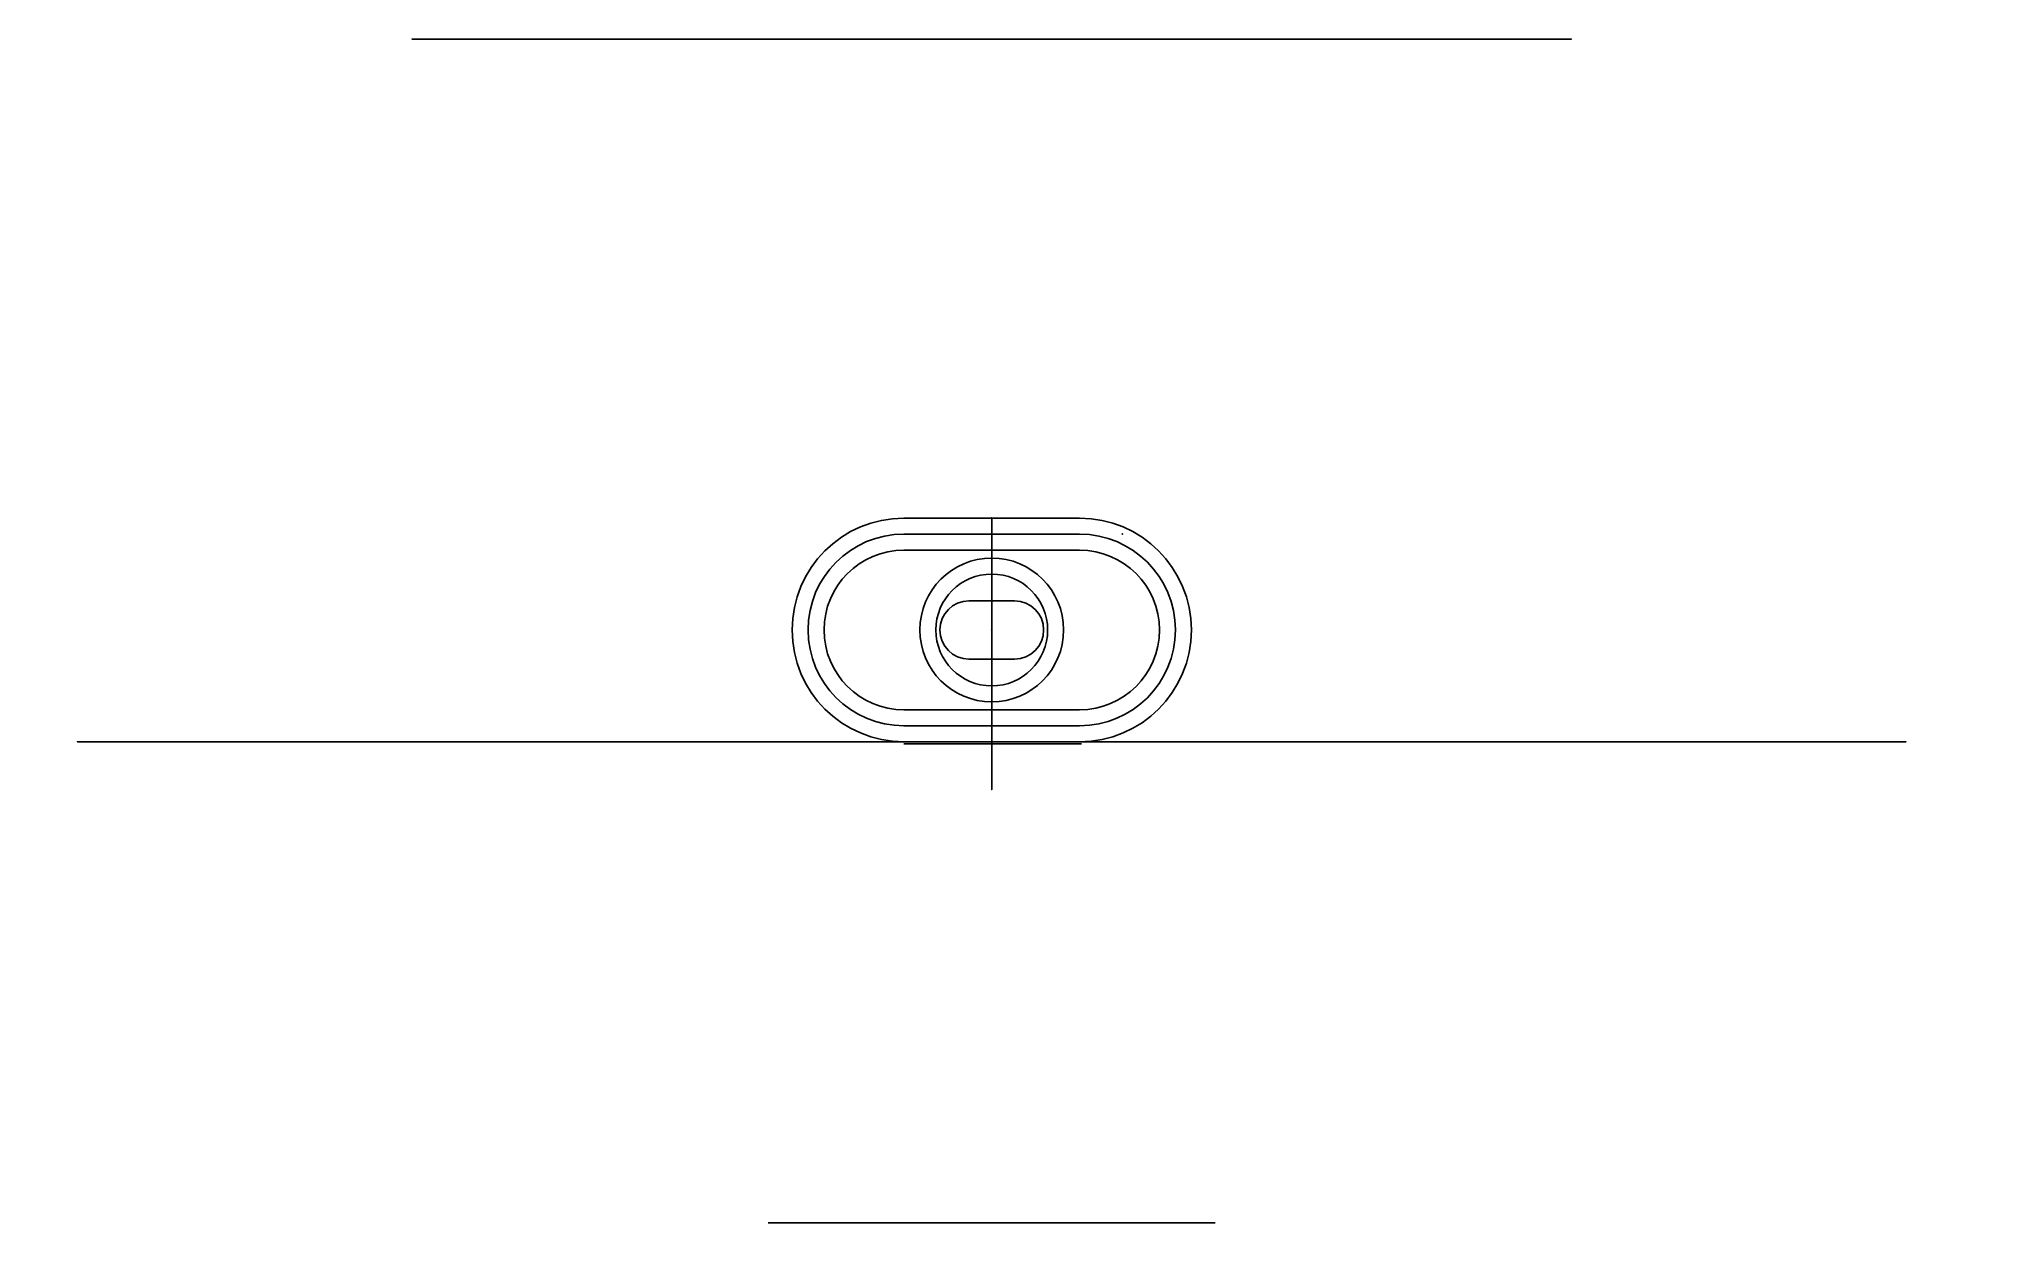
# Model space of a CAD drawing. Header units: centimetres. Extents: x -6 to 6.2, y -3.7 to 3.7.
import ezdxf

# ---------------------------------------------------------------- set-up
doc = ezdxf.new("R2010")
doc.units = ezdxf.units.CM
doc.header["$MEASUREMENT"] = 0
for name, color, linetype in [('MT01_play_marcador v21_Sketch1', 7, 'Continuous'), ('MT01_play_marcador v21_Sketch10', 7, 'Continuous'), ('MT01_play_marcador v21_Sketch11', 7, 'Continuous'), ('MT01_play_marcador v21_Sketch12', 7, 'Continuous'), ('MT01_play_marcador v21_Sketch2', 7, 'Continuous'), ('MT01_play_marcador v21_Sketch20', 7, 'Continuous'), ('MT01_play_marcador v21_Sketch21', 7, 'Continuous'), ('MT01_play_marcador v21_Sketch22', 7, 'Continuous'), ('MT01_play_marcador v21_Sketch23', 7, 'Continuous'), ('MT01_play_marcador v21_Sketch24', 7, 'Continuous'), ('MT01_play_marcador v21_Sketch25', 7, 'Continuous'), ('MT01_play_marcador v21_Sketch26', 7, 'Continuous'), ('MT01_play_marcador v21_Sketch27', 7, 'Continuous'), ('MT01_play_marcador v21_Sketch28', 7, 'Continuous'), ('MT01_play_marcador v21_Sketch29', 7, 'Continuous'), ('MT01_play_marcador v21_Sketch3', 7, 'Continuous'), ('MT01_play_marcador v21_Sketch30', 7, 'Continuous'), ('MT01_play_marcador v21_Sketch31', 7, 'Continuous'), ('MT01_play_marcador v21_Sketch32', 7, 'Continuous'), ('MT01_play_marcador v21_Sketch33', 7, 'Continuous'), ('MT01_play_marcador v21_Sketch34', 7, 'Continuous'), ('MT01_play_marcador v21_Sketch4', 7, 'Continuous'), ('MT01_play_marcador v21_Sketch5', 7, 'Continuous'), ('MT01_play_marcador v21_Sketch6', 7, 'Continuous'), ('MT01_play_marcador v21_Sketch8', 7, 'Continuous'), ('MT01_play_marcador v21_Sketch9', 7, 'Continuous')]:
    doc.layers.add(name, color=color, linetype=linetype)

msp = doc.modelspace()

# ---------------------------------------------------------------- linework, layer by layer
at = {"layer": 'MT01_play_marcador v21_Sketch1'}
for p, q in [((0.55, 0.7), (-0.55, 0.7)), ((0.55, 0.6), (-0.55, 0.6)), ((0.55, 0.5), (-0.55, 0.5)), ((0.55, -0.5), (-0.55, -0.5)), ((0.55, -0.6), (-0.55, -0.6)), ((0.55, -0.7), (-0.55, -0.7))]:
    msp.add_line(p, q, dxfattribs=at)
for centre, radius, start, end in [((-0.55, 0), 0.7, 90, 270), ((0.55, 0), 0.7, 270, 90), ((-0.55, 0), 0.6, 90, 270), ((-0.55, 0), 0.5, 90, 270), ((0.55, 0), 0.6, 270, 90), ((0.55, 0), 0.5, 270, 90)]:
    msp.add_arc(centre, radius, start, end, dxfattribs=at)
msp.add_point((0, 0), dxfattribs=at)
at = {"layer": 'MT01_play_marcador v21_Sketch10'}
for p, q in [((0.55, 0.7, 6.5), (-0.55, 0.7, 6.5)), ((0.55, -0.7, 6.5), (-0.55, -0.7, 6.5))]:
    msp.add_line(p, q, dxfattribs=at)
for centre, start, end in [((-0.55, 0, 6.5), 90, 270), ((0.55, 0, 6.5), 270, 90)]:
    msp.add_arc(centre, 0.7, start, end, dxfattribs=at)
msp.add_point((0, 0, 6.5), dxfattribs=at)
at = {"layer": 'MT01_play_marcador v21_Sketch11'}
for p, q in [((0.55, -0.7, 10.5), (-0.55, -0.7, 10.5)), ((-0.55, -0.7, 6.5), (0.55, -0.7, 6.5)), ((-0.55, -0.7, 10.5), (-0.55, -0.7, 6.5)), ((0.55, -0.7, 6.5), (0.55, -0.7, 10.5))]:
    msp.add_line(p, q, dxfattribs=at)
msp.add_point((0, -0.7), dxfattribs=at)
at = {"layer": 'MT01_play_marcador v21_Sketch12'}
msp.add_open_spline([(0, 0.7, 10.09), (0, 0.673, 10.119), (0, 0.619, 10.174), (0, 0.537, 10.249), (0, 0.426, 10.336), (0, 0.284, 10.418), (0, 0.14, 10.473), (0, -0.009, 10.498), (0, -0.161, 10.493), (0, -0.316, 10.457), (0, -0.474, 10.394), (0, -0.603, 10.324), (0, -0.701, 10.261), (0, -0.767, 10.214), (0, -0.8, 10.19)], degree=5, dxfattribs=at)
msp.add_point((0, 0), dxfattribs=at)
at = {"layer": 'MT01_play_marcador v21_Sketch2'}
for p, q in [((0.55, 0.6, 6.5), (-0.55, 0.6, 6.5)), ((0.55, -0.6, 6.5), (-0.55, -0.6, 6.5))]:
    msp.add_line(p, q, dxfattribs=at)
for centre, start, end in [((-0.55, 0, 6.5), 90, 270), ((0.55, 0, 6.5), 270, 90)]:
    msp.add_arc(centre, 0.6, start, end, dxfattribs=at)
msp.add_point((0, 0, 6.5), dxfattribs=at)
at = {"layer": 'MT01_play_marcador v21_Sketch20', "extrusion": (0, -1, 0)}
msp.add_arc((0, 4.775, 0.7), 5.725, 200.1893, 185, dxfattribs=at)
at = {"layer": 'MT01_play_marcador v21_Sketch20'}
msp.add_point((0, -0.7), dxfattribs=at)
at = {"layer": 'MT01_play_marcador v21_Sketch21'}
for p, q in [((-0.55, 0.6, 10.229), (-0.55, 0.6, 9.4)), ((-0.55, 0.6, 9.4), (0.55, 0.6, 9.4)), ((-0.55, 0.6, 10.229), (0.55, 0.6, 10.229)), ((0.55, 0.6, 9.4), (0.55, 0.6, 10.229))]:
    msp.add_line(p, q, dxfattribs=at)
msp.add_point((0, 0.6), dxfattribs=at)
at = {"layer": 'MT01_play_marcador v21_Sketch22'}
msp.add_point((0, -0.7), dxfattribs=at)
at = {"layer": 'MT01_play_marcador v21_Sketch23'}
for p, q in [((0.55, 0.6, 9.4), (-0.55, 0.6, 9.4)), ((-0.55, -0.6, 9.4), (0.55, -0.6, 9.4))]:
    msp.add_line(p, q, dxfattribs=at)
for centre, start, end in [((-0.55, 0, 9.4), 90, 270), ((0.55, 0, 9.4), 270, 90)]:
    msp.add_arc(centre, 0.6, start, end, dxfattribs=at)
msp.add_point((0, 0, 9.4), dxfattribs=at)
at = {"layer": 'MT01_play_marcador v21_Sketch24'}
msp.add_point((0, 0), dxfattribs=at)
at = {"layer": 'MT01_play_marcador v21_Sketch25'}
msp.add_point((0, 0), dxfattribs=at)
at = {"layer": 'MT01_play_marcador v21_Sketch26'}
for p, q in [((-0.55, 0.6, 10.229), (0.55, 0.6, 10.229)), ((-0.55, 0.6, 10.229), (-0.55, 0.6, 9.4)), ((-0.55, 0.6, 9.4), (0.55, 0.6, 9.4)), ((0.55, 0.6, 9.4), (0.55, 0.6, 10.229))]:
    msp.add_line(p, q, dxfattribs=at)
for p in [(0, 0.6), (0.818, 0.6, 10.99), (0, 0, 10.599)]:
    msp.add_point(p, dxfattribs=at)
at = {"layer": 'MT01_play_marcador v21_Sketch27'}
for p, q in [((0.55, 0.6, 1.1), (-0.55, 0.6, 1.1)), ((-0.55, -0.6, 1.1), (0.55, -0.6, 1.1))]:
    msp.add_line(p, q, dxfattribs=at)
for centre, start, end in [((-0.55, 0, 1.1), 90, 270), ((0.55, 0, 1.1), 270, 90)]:
    msp.add_arc(centre, 0.6, start, end, dxfattribs=at)
msp.add_point((0, 0, 1.1), dxfattribs=at)
at = {"layer": 'MT01_play_marcador v21_Sketch28'}
for p, q in [((0.143, 0.182, 10.6), (-0.143, 0.182, 10.6)), ((0.143, -0.182, 10.6), (-0.143, -0.182, 10.6))]:
    msp.add_line(p, q, dxfattribs=at)
for centre, start, end in [((-0.143, 0, 10.6), 90, 270), ((0.143, 0, 10.6), 270, 90)]:
    msp.add_arc(centre, 0.182, start, end, dxfattribs=at)
msp.add_point((0, 0, 8.5), dxfattribs=at)
at = {"layer": 'MT01_play_marcador v21_Sketch29'}
for p, q in [((-3.53, 3.7, 6.3), (-3.2, 3.7, 6.3)), ((-3.53, 3.7, 6.4), (-3.2, 3.7, 6.4)), ((-3.2, 3.7, 6.3), (-3.2, 3.7, 6.4)), ((-0.927, 3.7, 7.391), (-0.463, 3.7, 7.862)), ((-0.856, 3.7, 7.321), (-0.392, 3.7, 7.792)), ((0.392, 3.7, 7.792), (0.856, 3.7, 7.321)), ((0.463, 3.7, 7.862), (0.927, 3.7, 7.391)), ((3.53, 3.7, 6.3), (3.447, 3.7, 6.3)), ((3.53, 3.7, 6.4), (3.447, 3.7, 6.4)), ((3.447, 3.7, 6.4), (3.447, 3.7, 6.3)), ((-0.55, 0.7, 6.5), (-0.55, 0.7, 10.233)), ((0.55, 0.7, 6.5), (-0.55, 0.7, 6.5)), ((0.55, 0.7, 10.233), (0.55, 0.7, 6.5))]:
    msp.add_line(p, q, dxfattribs=at)
at = {"layer": 'MT01_play_marcador v21_Sketch29', "extrusion": (0, 1, 0)}
for centre, radius, start, end in [((3.53, 6.3, 3.7), 0.1, 270, 90), ((3.53, 9.95, 3.7), 3.65, 224.5234, 270), ((3.53, 9.95, 3.7), 3.75, 224.5234, 270), ((0, 7.407, 3.7), 0.65, 44.5234, 135.4766), ((0, 7.407, 3.7), 0.55, 44.5234, 135.4766), ((-3.53, 9.95, 3.7), 3.75, 270, 315.4766), ((-3.53, 9.95, 3.7), 3.65, 270, 315.4766), ((-3.53, 6.3, 3.7), 0.1, 90, 270)]:
    msp.add_arc(centre, radius, start, end, dxfattribs=at)
at = {"layer": 'MT01_play_marcador v21_Sketch29'}
for points in [[(0, 0.7, 10.261), (-0.184, 0.7, 10.261), (-0.367, 0.7, 10.252), (-0.55, 0.7, 10.233)], [(0.55, 0.7, 10.233), (0.367, 0.7, 10.252), (0.184, 0.7, 10.261), (0, 0.7, 10.261)]]:
    msp.add_open_spline(points, degree=3, dxfattribs=at)
msp.add_point((0, 0.7), dxfattribs=at)
at = {"layer": 'MT01_play_marcador v21_Sketch3'}
msp.add_circle((0, 0, 7.5), 0.35, dxfattribs=at)
msp.add_point((0, 0, 7.5), dxfattribs=at)
at = {"layer": 'MT01_play_marcador v21_Sketch30'}
msp.add_point((0, 0, 7.5), dxfattribs=at)
at = {"layer": 'MT01_play_marcador v21_Sketch31'}
for radius in [0.45, 0.35]:
    msp.add_circle((0, 0, 7.5), radius, dxfattribs=at)
msp.add_point((0, 0, 7.5), dxfattribs=at)
at = {"layer": 'MT01_play_marcador v21_Sketch32'}
msp.add_line((0, -0.83, 6.839), (0, -0.63, 6.101), dxfattribs=at)
at = {"layer": 'MT01_play_marcador v21_Sketch32', "extrusion": (1, 0, 0)}
for centre, radius, start, end in [((-0.682, 6.483), 0.05, 195.0971, 15.0971), ((-0.585, 10.101), 0.195, 123.3073, 166.3961)]:
    msp.add_arc(centre, radius, start, end, dxfattribs=at)
at = {"layer": 'MT01_play_marcador v21_Sketch32'}
for points, degree, knots in [([(0, -0.631, 10.304), (0, -0.82, 9.588), (0, -0.92, 8.878), (0, -0.897, 8.177), (0, -0.878, 7.614), (0, -0.784, 7.054), (0, -0.633, 6.496)], 3, [0.0145186, 0.0145186, 0.0145186, 0.0145186, 0.5613183, 0.5613183, 0.5613183, 1, 1, 1, 1]), ([(0, -0.692, 10.264), (0, -0.69, 10.265), (0, -0.683, 10.27), (0, -0.67, 10.278), (0, -0.658, 10.286), (0, -0.646, 10.294), (0, -0.636, 10.3), (0, -0.631, 10.304)], 5, [0.5149184, 0.5149184, 0.5149184, 0.5149184, 0.5149184, 0.5149184, 0.6, 0.8, 1, 1, 1, 1, 1, 1])]:
    msp.add_open_spline(points, degree=degree, knots=knots, dxfattribs=at)
msp.add_open_spline([(0, -0.774, 10.147), (0, -0.792, 10.075), (0, -0.825, 9.931), (0, -0.87, 9.717), (0, -0.922, 9.434), (0, -0.969, 9.08), (0, -0.997, 8.722), (0, -1.005, 8.358), (0, -0.991, 7.986), (0, -0.956, 7.608), (0, -0.901, 7.226), (0, -0.841, 6.922), (0, -0.789, 6.695), (0, -0.75, 6.545), (0, -0.73, 6.47)], degree=5, dxfattribs=at)
msp.add_point((0, 0), dxfattribs=at)
at = {"layer": 'MT01_play_marcador v21_Sketch33'}
for p, q in [((-0.55, -0.713, 10.358), (-0.55, -0.713, 6.462)), ((-0.55, -0.713, 6.462), (0.561, -0.713, 6.462)), ((0.561, -0.713, 6.462), (0.561, -0.713, 10.358)), ((-1.4, -3.713, 10.7), (-0.632, -3.713, 6.962)), ((-1.4, -3.713, 10.7), (0, -3.713, 10.7)), ((-0.142, -3.713, 6.562), (0.151, -3.713, 6.562)), ((1.4, -3.713, 10.703), (0, -3.713, 10.7)), ((1.4, -3.713, 10.703), (0.64, -3.713, 6.963))]:
    msp.add_line(p, q, dxfattribs=at)
at = {"layer": 'MT01_play_marcador v21_Sketch33', "extrusion": (0, -1, 0)}
for centre, start, end in [((-0.142, 7.062, 3.713), 191.6071, 270.0638), ((0.15, 7.062, 3.713), 270.0638, 348.5206)]:
    msp.add_arc(centre, 0.5, start, end, dxfattribs=at)
at = {"layer": 'MT01_play_marcador v21_Sketch33'}
for points in [[(-0.55, -0.713, 10.358), (-0.365, -0.713, 10.377), (-0.18, -0.713, 10.387), (0.006, -0.713, 10.387)], [(0.006, -0.713, 10.387), (0.191, -0.713, 10.387), (0.376, -0.713, 10.377), (0.561, -0.713, 10.358)]]:
    msp.add_open_spline(points, degree=3, dxfattribs=at)
msp.add_point((0, -0.713), dxfattribs=at)
at = {"layer": 'MT01_play_marcador v21_Sketch34'}
for p, q in [((-0.55, 0.7, 6.5), (0.55, 0.7, 6.5)), ((-0.55, 0.7), (-0.55, 0.7, 6.5)), ((0.55, 0.7), (-0.55, 0.7)), ((-0.532, 0.7, 5.884), (-0.532, 0.7, 0.638)), ((-0.483, 0.7, 0.638), (-0.483, 0.7, 5.884)), ((-0.394, 0.7, 0.5), (0.362, 0.7, 0.5)), ((0.362, 0.7, 6.022), (-0.394, 0.7, 6.022)), ((0.362, 0.7, 0.549), (-0.394, 0.7, 0.549)), ((-0.394, 0.7, 5.973), (0.362, 0.7, 5.973)), ((-0.371, 0.7, 5.658), (-0.371, 0.7, 5.151)), ((-0.367, 0.7, 2.173), (-0.367, 0.7, 2.156)), ((-0.324, 0.7, 5.151), (-0.324, 0.7, 5.658)), ((0.129, 0.7, 2.497), (-0.284, 0.7, 2.304)), ((-0.186, 0.7, 1.019), (-0.261, 0.7, 1.019)), ((-0.261, 0.7, 0.873), (0.16, 0.7, 0.873)), ((-0.261, 0.7, 1.019), (-0.261, 0.7, 1.02)), ((-0.242, 0.7, 5.021), (0.208, 0.7, 5.021)), ((0.208, 0.7, 5.788), (-0.241, 0.7, 5.788)), ((0.208, 0.7, 5.068), (-0.241, 0.7, 5.068)), ((-0.241, 0.7, 5.741), (0.208, 0.7, 5.741)), ((-0.231, 0.7, 5.76), (-0.165, 0.7, 5.469)), ((0.175, 0.7, 5.789), (-0.208, 0.7, 5.789)), ((-0.208, 0.7, 2.191), (0.129, 0.7, 2.031)), ((-0.123, 0.7, 5.498), (-0.178, 0.7, 5.741)), ((-0.178, 0.7, 5.741), (0.147, 0.7, 5.741)), ((-0.142, 0.7, 5.451), (0.122, 0.7, 5.451)), ((-0.139, 0.7, 5.474), (-0.136, 0.7, 5.22)), ((-0.138, 0.7, 3.672), (-0.025, 0.7, 3.672)), ((-0.025, 0.7, 3.562), (-0.138, 0.7, 3.562)), ((-0.025, 0.7, 3.788), (-0.138, 0.7, 3.788)), ((-0.138, 0.7, 3.446), (0.156, 0.7, 3.446)), ((-0.138, 0.7, 4.58), (0.156, 0.7, 4.58)), ((0.156, 0.7, 4.696), (-0.138, 0.7, 4.696)), ((0.102, 0.7, 5.498), (-0.123, 0.7, 5.498)), ((0.246, 0.7, 1.5), (-0.123, 0.7, 1.5)), ((0.161, 0.7, 1.982), (-0.123, 0.7, 1.982)), ((-0.123, 0.7, 1.354), (0.246, 0.7, 1.354)), ((-0.121, 0.7, 5.2), (0.071, 0.7, 5.123)), ((0.085, 0.7, 5.498), (-0.115, 0.7, 5.498)), ((-0.089, 0.7, 5.237), (-0.093, 0.7, 5.451)), ((-0.093, 0.7, 5.451), (0.061, 0.7, 5.451)), ((-0.09, 0.7, 5.212), (-0.089, 0.7, 5.214)), ((0.056, 0.7, 5.179), (-0.089, 0.7, 5.237)), ((-0.038, 0.7, 2.872), (-0.026, 0.7, 2.839)), ((-0.036, 0.7, 2.264), (0.191, 0.7, 2.364)), ((0.191, 0.7, 2.164), (-0.036, 0.7, 2.264)), ((0.061, 0.7, 5.451), (0.056, 0.7, 5.179)), ((0.073, 0.7, 2.918), (0.057, 0.7, 2.961)), ((0.147, 0.7, 5.741), (0.102, 0.7, 5.498)), ((0.103, 0.7, 5.145), (0.108, 0.7, 5.474)), ((0.156, 0.7, 3.562), (0.134, 0.7, 3.562)), ((0.134, 0.7, 3.562), (0.134, 0.7, 3.563)), ((0.145, 0.7, 5.47), (0.199, 0.7, 5.761)), ((0.291, 0.7, 5.658), (0.291, 0.7, 5.151)), ((0.338, 0.7, 5.151), (0.338, 0.7, 5.658)), ((0.451, 0.7, 5.884), (0.451, 0.7, 0.638)), ((0.5, 0.7, 0.638), (0.5, 0.7, 5.884)), ((0.55, 0.7, 6.5), (0.55, 0.7))]:
    msp.add_line(p, q, dxfattribs=at)
for points in [[(-0.532, 0.7, 0.638), (-0.532, 0.7, 0.562), (-0.471, 0.7, 0.5), (-0.394, 0.7, 0.5)], [(-0.394, 0.7, 6.022), (-0.471, 0.7, 6.022), (-0.532, 0.7, 5.96), (-0.532, 0.7, 5.884)], [(-0.483, 0.7, 5.884), (-0.483, 0.7, 5.933), (-0.443, 0.7, 5.973), (-0.394, 0.7, 5.973)], [(-0.394, 0.7, 0.549), (-0.443, 0.7, 0.549), (-0.483, 0.7, 0.589), (-0.483, 0.7, 0.638)], [(-0.371, 0.7, 5.151), (-0.371, 0.7, 5.079), (-0.313, 0.7, 5.021), (-0.242, 0.7, 5.021)], [(-0.241, 0.7, 5.788), (-0.313, 0.7, 5.788), (-0.371, 0.7, 5.73), (-0.371, 0.7, 5.658)], [(-0.359, 0.7, 2.223), (-0.365, 0.7, 2.208), (-0.367, 0.7, 2.191), (-0.367, 0.7, 2.173)], [(-0.367, 0.7, 2.156), (-0.367, 0.7, 2.136), (-0.361, 0.7, 2.12), (-0.348, 0.7, 2.107)], [(-0.337, 0.7, 2.262), (-0.345, 0.7, 2.251), (-0.353, 0.7, 2.239), (-0.359, 0.7, 2.223)], [(-0.348, 0.7, 2.107), (-0.335, 0.7, 2.093), (-0.319, 0.7, 2.087), (-0.299, 0.7, 2.087)], [(-0.31, 0.7, 2.289), (-0.32, 0.7, 2.281), (-0.328, 0.7, 2.273), (-0.337, 0.7, 2.262)], [(-0.335, 0.7, 0.947), (-0.335, 0.7, 0.937), (-0.332, 0.7, 0.927), (-0.328, 0.7, 0.918)], [(-0.328, 0.7, 0.975), (-0.332, 0.7, 0.966), (-0.335, 0.7, 0.956), (-0.335, 0.7, 0.947)], [(-0.313, 0.7, 0.998), (-0.32, 0.7, 0.992), (-0.325, 0.7, 0.983), (-0.328, 0.7, 0.975)], [(-0.328, 0.7, 0.918), (-0.325, 0.7, 0.91), (-0.319, 0.7, 0.901), (-0.313, 0.7, 0.895)], [(-0.241, 0.7, 5.068), (-0.287, 0.7, 5.068), (-0.324, 0.7, 5.106), (-0.324, 0.7, 5.151)], [(-0.324, 0.7, 5.658), (-0.324, 0.7, 5.705), (-0.286, 0.7, 5.741), (-0.241, 0.7, 5.741)], [(-0.313, 0.7, 0.895), (-0.306, 0.7, 0.889), (-0.298, 0.7, 0.884), (-0.289, 0.7, 0.879)], [(-0.289, 0.7, 1.014), (-0.298, 0.7, 1.01), (-0.305, 0.7, 1.004), (-0.313, 0.7, 0.998)], [(-0.284, 0.7, 2.304), (-0.292, 0.7, 2.301), (-0.302, 0.7, 2.296), (-0.31, 0.7, 2.289)], [(-0.299, 0.7, 2.087), (-0.289, 0.7, 2.087), (-0.281, 0.7, 2.09), (-0.272, 0.7, 2.093)], [(-0.289, 0.7, 0.879), (-0.281, 0.7, 0.876), (-0.271, 0.7, 0.873), (-0.261, 0.7, 0.873)], [(-0.261, 0.7, 1.02), (-0.271, 0.7, 1.02), (-0.281, 0.7, 1.017), (-0.289, 0.7, 1.014)], [(-0.272, 0.7, 2.093), (-0.264, 0.7, 2.097), (-0.256, 0.7, 2.102), (-0.25, 0.7, 2.108)], [(-0.25, 0.7, 2.108), (-0.244, 0.7, 2.114), (-0.239, 0.7, 2.121), (-0.236, 0.7, 2.13)], [(-0.236, 0.7, 2.13), (-0.232, 0.7, 2.139), (-0.23, 0.7, 2.147), (-0.23, 0.7, 2.157)], [(-0.231, 0.7, 5.764), (-0.231, 0.7, 5.763), (-0.231, 0.7, 5.761), (-0.231, 0.7, 5.76)], [(-0.226, 0.7, 5.78), (-0.23, 0.7, 5.775), (-0.231, 0.7, 5.769), (-0.231, 0.7, 5.764)], [(-0.23, 0.7, 2.157), (-0.23, 0.7, 2.164), (-0.228, 0.7, 2.17), (-0.225, 0.7, 2.176)], [(-0.208, 0.7, 5.789), (-0.215, 0.7, 5.789), (-0.221, 0.7, 5.785), (-0.226, 0.7, 5.78)], [(-0.225, 0.7, 2.176), (-0.222, 0.7, 2.182), (-0.216, 0.7, 2.187), (-0.208, 0.7, 2.191)], [(-0.195, 0.7, 2.947), (-0.202, 0.7, 2.928), (-0.204, 0.7, 2.906), (-0.204, 0.7, 2.885)], [(-0.204, 0.7, 2.885), (-0.204, 0.7, 2.867), (-0.202, 0.7, 2.85), (-0.197, 0.7, 2.831)], [(-0.181, 0.7, 1.171), (-0.192, 0.7, 1.145), (-0.198, 0.7, 1.117), (-0.198, 0.7, 1.088)], [(-0.198, 0.7, 1.088), (-0.198, 0.7, 1.075), (-0.197, 0.7, 1.062), (-0.194, 0.7, 1.05)], [(-0.191, 0.7, 1.455), (-0.194, 0.7, 1.447), (-0.197, 0.7, 1.437), (-0.197, 0.7, 1.427)], [(-0.191, 0.7, 1.937), (-0.194, 0.7, 1.929), (-0.197, 0.7, 1.919), (-0.197, 0.7, 1.909)], [(-0.197, 0.7, 1.427), (-0.197, 0.7, 1.417), (-0.194, 0.7, 1.408), (-0.191, 0.7, 1.399)], [(-0.197, 0.7, 1.909), (-0.197, 0.7, 1.898), (-0.194, 0.7, 1.887), (-0.188, 0.7, 1.877)], [(-0.191, 0.7, 1.815), (-0.195, 0.7, 1.802), (-0.197, 0.7, 1.786), (-0.197, 0.7, 1.768)], [(-0.197, 0.7, 1.768), (-0.197, 0.7, 1.738), (-0.191, 0.7, 1.71), (-0.18, 0.7, 1.685)], [(-0.197, 0.7, 2.831), (-0.192, 0.7, 2.813), (-0.186, 0.7, 2.797), (-0.177, 0.7, 2.784)], [(-0.183, 0.7, 4.432), (-0.192, 0.7, 4.411), (-0.197, 0.7, 4.389), (-0.197, 0.7, 4.365)], [(-0.197, 0.7, 4.365), (-0.197, 0.7, 4.342), (-0.192, 0.7, 4.319), (-0.183, 0.7, 4.298)], [(-0.197, 0.7, 3.995), (-0.197, 0.7, 3.972), (-0.192, 0.7, 3.949), (-0.183, 0.7, 3.928)], [(-0.183, 0.7, 4.062), (-0.192, 0.7, 4.042), (-0.197, 0.7, 4.02), (-0.197, 0.7, 3.995)], [(-0.17, 0.7, 3.001), (-0.181, 0.7, 2.985), (-0.189, 0.7, 2.968), (-0.195, 0.7, 2.947)], [(-0.195, 0.7, 3.255), (-0.195, 0.7, 3.23), (-0.191, 0.7, 3.208), (-0.182, 0.7, 3.187)], [(-0.182, 0.7, 3.328), (-0.191, 0.7, 3.306), (-0.195, 0.7, 3.282), (-0.195, 0.7, 3.255)], [(-0.191, 0.7, 3.753), (-0.194, 0.7, 3.745), (-0.195, 0.7, 3.738), (-0.195, 0.7, 3.731)], [(-0.195, 0.7, 3.731), (-0.195, 0.7, 3.722), (-0.194, 0.7, 3.715), (-0.191, 0.7, 3.707)], [(-0.195, 0.7, 3.504), (-0.195, 0.7, 3.495), (-0.194, 0.7, 3.488), (-0.191, 0.7, 3.482)], [(-0.191, 0.7, 3.527), (-0.194, 0.7, 3.52), (-0.195, 0.7, 3.512), (-0.195, 0.7, 3.504)], [(-0.195, 0.7, 4.637), (-0.195, 0.7, 4.629), (-0.194, 0.7, 4.621), (-0.191, 0.7, 4.615)], [(-0.191, 0.7, 4.66), (-0.194, 0.7, 4.653), (-0.195, 0.7, 4.646), (-0.195, 0.7, 4.637)], [(-0.194, 0.7, 1.05), (-0.192, 0.7, 1.038), (-0.189, 0.7, 1.028), (-0.186, 0.7, 1.019)], [(-0.191, 0.7, 1.399), (-0.187, 0.7, 1.391), (-0.181, 0.7, 1.383), (-0.175, 0.7, 1.376)], [(-0.171, 0.7, 1.854), (-0.18, 0.7, 1.842), (-0.186, 0.7, 1.829), (-0.191, 0.7, 1.815)], [(-0.175, 0.7, 1.96), (-0.181, 0.7, 1.954), (-0.187, 0.7, 1.946), (-0.191, 0.7, 1.937)], [(-0.175, 0.7, 1.478), (-0.182, 0.7, 1.471), (-0.187, 0.7, 1.464), (-0.191, 0.7, 1.455)], [(-0.191, 0.7, 3.707), (-0.187, 0.7, 3.7), (-0.183, 0.7, 3.694), (-0.178, 0.7, 3.689)], [(-0.178, 0.7, 3.545), (-0.183, 0.7, 3.54), (-0.188, 0.7, 3.534), (-0.191, 0.7, 3.527)], [(-0.191, 0.7, 3.482), (-0.187, 0.7, 3.474), (-0.183, 0.7, 3.468), (-0.178, 0.7, 3.463)], [(-0.178, 0.7, 3.771), (-0.183, 0.7, 3.766), (-0.188, 0.7, 3.76), (-0.191, 0.7, 3.753)], [(-0.178, 0.7, 4.679), (-0.183, 0.7, 4.674), (-0.188, 0.7, 4.668), (-0.191, 0.7, 4.66)], [(-0.191, 0.7, 4.615), (-0.187, 0.7, 4.608), (-0.183, 0.7, 4.602), (-0.178, 0.7, 4.597)], [(-0.188, 0.7, 1.877), (-0.183, 0.7, 1.868), (-0.177, 0.7, 1.86), (-0.171, 0.7, 1.854)], [(-0.183, 0.7, 4.298), (-0.175, 0.7, 4.277), (-0.162, 0.7, 4.259), (-0.147, 0.7, 4.243)], [(-0.147, 0.7, 4.117), (-0.162, 0.7, 4.102), (-0.175, 0.7, 4.083), (-0.183, 0.7, 4.062)], [(-0.147, 0.7, 4.487), (-0.162, 0.7, 4.471), (-0.175, 0.7, 4.453), (-0.183, 0.7, 4.432)], [(-0.183, 0.7, 3.928), (-0.175, 0.7, 3.908), (-0.162, 0.7, 3.889), (-0.147, 0.7, 3.873)], [(-0.182, 0.7, 3.187), (-0.173, 0.7, 3.166), (-0.16, 0.7, 3.146), (-0.144, 0.7, 3.13)], [(-0.143, 0.7, 3.384), (-0.16, 0.7, 3.368), (-0.172, 0.7, 3.349), (-0.182, 0.7, 3.328)], [(-0.134, 0.7, 1.239), (-0.154, 0.7, 1.22), (-0.17, 0.7, 1.197), (-0.181, 0.7, 1.171)], [(-0.18, 0.7, 1.685), (-0.169, 0.7, 1.659), (-0.153, 0.7, 1.636), (-0.133, 0.7, 1.616)], [(-0.16, 0.7, 3.783), (-0.166, 0.7, 3.779), (-0.173, 0.7, 3.776), (-0.178, 0.7, 3.771)], [(-0.178, 0.7, 3.463), (-0.173, 0.7, 3.459), (-0.167, 0.7, 3.454), (-0.16, 0.7, 3.451)], [(-0.16, 0.7, 3.557), (-0.166, 0.7, 3.554), (-0.173, 0.7, 3.55), (-0.178, 0.7, 3.545)], [(-0.178, 0.7, 3.689), (-0.173, 0.7, 3.684), (-0.167, 0.7, 3.679), (-0.16, 0.7, 3.677)], [(-0.178, 0.7, 4.597), (-0.173, 0.7, 4.592), (-0.167, 0.7, 4.587), (-0.16, 0.7, 4.585)], [(-0.16, 0.7, 4.691), (-0.166, 0.7, 4.687), (-0.173, 0.7, 4.683), (-0.178, 0.7, 4.679)], [(-0.177, 0.7, 2.784), (-0.169, 0.7, 2.769), (-0.158, 0.7, 2.758), (-0.144, 0.7, 2.75)], [(-0.151, 0.7, 1.494), (-0.16, 0.7, 1.491), (-0.167, 0.7, 1.486), (-0.175, 0.7, 1.478)], [(-0.151, 0.7, 1.976), (-0.16, 0.7, 1.973), (-0.167, 0.7, 1.966), (-0.175, 0.7, 1.96)], [(-0.175, 0.7, 1.376), (-0.169, 0.7, 1.37), (-0.16, 0.7, 1.364), (-0.151, 0.7, 1.36)], [(-0.127, 0.7, 3.038), (-0.144, 0.7, 3.028), (-0.159, 0.7, 3.016), (-0.17, 0.7, 3.001)], [(-0.165, 0.7, 5.469), (-0.162, 0.7, 5.458), (-0.153, 0.7, 5.451), (-0.142, 0.7, 5.451)], [(-0.138, 0.7, 3.788), (-0.147, 0.7, 3.788), (-0.154, 0.7, 3.787), (-0.16, 0.7, 3.783)], [(-0.138, 0.7, 3.562), (-0.147, 0.7, 3.562), (-0.154, 0.7, 3.561), (-0.16, 0.7, 3.557)], [(-0.16, 0.7, 3.451), (-0.153, 0.7, 3.449), (-0.145, 0.7, 3.446), (-0.138, 0.7, 3.446)], [(-0.16, 0.7, 3.677), (-0.153, 0.7, 3.673), (-0.145, 0.7, 3.672), (-0.138, 0.7, 3.672)], [(-0.138, 0.7, 4.696), (-0.147, 0.7, 4.696), (-0.154, 0.7, 4.694), (-0.16, 0.7, 4.691)], [(-0.16, 0.7, 4.585), (-0.153, 0.7, 4.582), (-0.145, 0.7, 4.58), (-0.138, 0.7, 4.58)], [(-0.123, 0.7, 1.5), (-0.133, 0.7, 1.5), (-0.143, 0.7, 1.498), (-0.151, 0.7, 1.494)], [(-0.123, 0.7, 1.982), (-0.133, 0.7, 1.982), (-0.143, 0.7, 1.98), (-0.151, 0.7, 1.976)], [(-0.151, 0.7, 1.36), (-0.143, 0.7, 1.356), (-0.133, 0.7, 1.354), (-0.123, 0.7, 1.354)], [(-0.147, 0.7, 4.243), (-0.131, 0.7, 4.227), (-0.112, 0.7, 4.215), (-0.092, 0.7, 4.206)], [(-0.092, 0.7, 4.524), (-0.112, 0.7, 4.515), (-0.131, 0.7, 4.503), (-0.147, 0.7, 4.487)], [(-0.147, 0.7, 3.873), (-0.131, 0.7, 3.858), (-0.112, 0.7, 3.845), (-0.092, 0.7, 3.837)], [(-0.092, 0.7, 4.154), (-0.112, 0.7, 4.145), (-0.131, 0.7, 4.133), (-0.147, 0.7, 4.117)], [(-0.144, 0.7, 2.75), (-0.131, 0.7, 2.741), (-0.116, 0.7, 2.736), (-0.099, 0.7, 2.736)], [(-0.144, 0.7, 3.13), (-0.128, 0.7, 3.115), (-0.11, 0.7, 3.102), (-0.088, 0.7, 3.093)], [(-0.104, 0.7, 3.401), (-0.119, 0.7, 3.401), (-0.132, 0.7, 3.395), (-0.143, 0.7, 3.384)], [(-0.132, 0.7, 5.491), (-0.137, 0.7, 5.486), (-0.139, 0.7, 5.48), (-0.139, 0.7, 5.474)], [(-0.136, 0.7, 5.22), (-0.136, 0.7, 5.211), (-0.13, 0.7, 5.202), (-0.121, 0.7, 5.2)], [(-0.132, 0.7, 5.23), (-0.134, 0.7, 5.229), (-0.134, 0.7, 5.225), (-0.134, 0.7, 5.222)], [(-0.066, 0.7, 1.286), (-0.092, 0.7, 1.275), (-0.115, 0.7, 1.259), (-0.134, 0.7, 1.239)], [(-0.134, 0.7, 5.222), (-0.134, 0.7, 5.213), (-0.13, 0.7, 5.203), (-0.121, 0.7, 5.2)], [(-0.133, 0.7, 1.616), (-0.114, 0.7, 1.597), (-0.09, 0.7, 1.581), (-0.065, 0.7, 1.57)], [(-0.037, 0.7, 5.315), (-0.078, 0.7, 5.312), (-0.111, 0.7, 5.281), (-0.132, 0.7, 5.23)], [(-0.115, 0.7, 5.498), (-0.121, 0.7, 5.498), (-0.127, 0.7, 5.496), (-0.132, 0.7, 5.491)], [(-0.065, 0.7, 3.051), (-0.088, 0.7, 3.052), (-0.11, 0.7, 3.047), (-0.127, 0.7, 3.038)], [(-0.121, 0.7, 5.2), (-0.109, 0.7, 5.195), (-0.095, 0.7, 5.2), (-0.09, 0.7, 5.212)], [(-0.078, 0.7, 3.395), (-0.086, 0.7, 3.399), (-0.094, 0.7, 3.401), (-0.104, 0.7, 3.401)], [(-0.099, 0.7, 2.736), (-0.088, 0.7, 2.736), (-0.078, 0.7, 2.738), (-0.07, 0.7, 2.741)], [(-0.092, 0.7, 4.206), (-0.071, 0.7, 4.198), (-0.049, 0.7, 4.193), (-0.025, 0.7, 4.193)], [(-0.092, 0.7, 3.837), (-0.071, 0.7, 3.828), (-0.049, 0.7, 3.823), (-0.025, 0.7, 3.823)], [(-0.025, 0.7, 4.167), (-0.049, 0.7, 4.167), (-0.071, 0.7, 4.164), (-0.092, 0.7, 4.154)], [(-0.025, 0.7, 4.537), (-0.049, 0.7, 4.537), (-0.071, 0.7, 4.533), (-0.092, 0.7, 4.524)], [(-0.089, 0.7, 5.214), (-0.082, 0.7, 5.234), (-0.064, 0.7, 5.267), (-0.033, 0.7, 5.27)], [(-0.088, 0.7, 3.093), (-0.066, 0.7, 3.083), (-0.044, 0.7, 3.079), (-0.02, 0.7, 3.079)], [(-0.082, 0.7, 2.892), (-0.082, 0.7, 2.897), (-0.081, 0.7, 2.901), (-0.078, 0.7, 2.905)], [(-0.081, 0.7, 2.879), (-0.082, 0.7, 2.883), (-0.082, 0.7, 2.886), (-0.082, 0.7, 2.892)], [(-0.077, 0.7, 3.232), (-0.081, 0.7, 3.239), (-0.082, 0.7, 3.246), (-0.082, 0.7, 3.255)], [(-0.082, 0.7, 3.255), (-0.082, 0.7, 3.265), (-0.08, 0.7, 3.273), (-0.076, 0.7, 3.279)], [(-0.076, 0.7, 2.868), (-0.078, 0.7, 2.872), (-0.08, 0.7, 2.875), (-0.081, 0.7, 2.879)], [(-0.064, 0.7, 3.958), (-0.075, 0.7, 3.969), (-0.08, 0.7, 3.981), (-0.08, 0.7, 3.997)], [(-0.08, 0.7, 3.997), (-0.08, 0.7, 4.012), (-0.075, 0.7, 4.025), (-0.064, 0.7, 4.036)], [(-0.08, 0.7, 4.366), (-0.08, 0.7, 4.382), (-0.075, 0.7, 4.394), (-0.064, 0.7, 4.405)], [(-0.064, 0.7, 4.327), (-0.075, 0.7, 4.338), (-0.08, 0.7, 4.35), (-0.08, 0.7, 4.366)], [(-0.078, 0.7, 2.905), (-0.076, 0.7, 2.908), (-0.072, 0.7, 2.91), (-0.067, 0.7, 2.91)], [(-0.059, 0.7, 3.379), (-0.064, 0.7, 3.385), (-0.071, 0.7, 3.391), (-0.078, 0.7, 3.395)], [(-0.065, 0.7, 3.213), (-0.07, 0.7, 3.218), (-0.075, 0.7, 3.224), (-0.077, 0.7, 3.232)], [(-0.067, 0.7, 2.857), (-0.071, 0.7, 2.861), (-0.073, 0.7, 2.864), (-0.076, 0.7, 2.868)], [(-0.076, 0.7, 3.279), (-0.072, 0.7, 3.285), (-0.067, 0.7, 3.291), (-0.062, 0.7, 3.296)], [(-0.07, 0.7, 2.741), (-0.061, 0.7, 2.745), (-0.055, 0.7, 2.749), (-0.05, 0.7, 2.755)], [(-0.054, 0.7, 2.842), (-0.059, 0.7, 2.849), (-0.064, 0.7, 2.852), (-0.067, 0.7, 2.857)], [(-0.067, 0.7, 2.91), (-0.064, 0.7, 2.91), (-0.06, 0.7, 2.908), (-0.058, 0.7, 2.906)], [(0.018, 0.7, 1.303), (-0.011, 0.7, 1.303), (-0.039, 0.7, 1.297), (-0.066, 0.7, 1.286)], [(-0.065, 0.7, 1.57), (-0.039, 0.7, 1.559), (-0.011, 0.7, 1.553), (0.019, 0.7, 1.553)], [(-0.047, 0.7, 3.201), (-0.054, 0.7, 3.205), (-0.06, 0.7, 3.208), (-0.065, 0.7, 3.213)], [(-0.02, 0.7, 3.045), (-0.033, 0.7, 3.05), (-0.048, 0.7, 3.051), (-0.065, 0.7, 3.051)], [(-0.064, 0.7, 4.036), (-0.053, 0.7, 4.047), (-0.04, 0.7, 4.052), (-0.025, 0.7, 4.052)], [(-0.025, 0.7, 3.942), (-0.04, 0.7, 3.942), (-0.053, 0.7, 3.947), (-0.064, 0.7, 3.958)], [(-0.064, 0.7, 4.405), (-0.053, 0.7, 4.416), (-0.04, 0.7, 4.421), (-0.025, 0.7, 4.421)], [(-0.025, 0.7, 4.311), (-0.04, 0.7, 4.311), (-0.053, 0.7, 4.316), (-0.064, 0.7, 4.327)], [(-0.062, 0.7, 3.296), (-0.058, 0.7, 3.301), (-0.054, 0.7, 3.307), (-0.049, 0.7, 3.313)], [(-0.047, 0.7, 3.359), (-0.049, 0.7, 3.366), (-0.054, 0.7, 3.373), (-0.059, 0.7, 3.379)], [(-0.058, 0.7, 2.906), (-0.055, 0.7, 2.903), (-0.053, 0.7, 2.901), (-0.05, 0.7, 2.897)], [(-0.04, 0.7, 2.821), (-0.044, 0.7, 2.829), (-0.048, 0.7, 2.836), (-0.054, 0.7, 2.842)], [(-0.05, 0.7, 1.088), (-0.05, 0.7, 1.108), (-0.044, 0.7, 1.123), (-0.031, 0.7, 1.137)], [(-0.031, 0.7, 1.039), (-0.044, 0.7, 1.053), (-0.05, 0.7, 1.069), (-0.05, 0.7, 1.088)], [(-0.05, 0.7, 1.768), (-0.05, 0.7, 1.787), (-0.044, 0.7, 1.803), (-0.031, 0.7, 1.816)], [(-0.031, 0.7, 1.719), (-0.044, 0.7, 1.732), (-0.05, 0.7, 1.748), (-0.05, 0.7, 1.768)], [(-0.05, 0.7, 2.755), (-0.045, 0.7, 2.759), (-0.042, 0.7, 2.767), (-0.039, 0.7, 2.773)], [(-0.05, 0.7, 2.897), (-0.048, 0.7, 2.894), (-0.047, 0.7, 2.89), (-0.044, 0.7, 2.885)], [(-0.049, 0.7, 3.313), (-0.045, 0.7, 3.319), (-0.043, 0.7, 3.328), (-0.043, 0.7, 3.338)], [(-0.043, 0.7, 3.338), (-0.043, 0.7, 3.344), (-0.044, 0.7, 3.351), (-0.047, 0.7, 3.359)], [(-0.023, 0.7, 3.196), (-0.032, 0.7, 3.196), (-0.039, 0.7, 3.197), (-0.047, 0.7, 3.201)], [(-0.044, 0.7, 2.885), (-0.042, 0.7, 2.88), (-0.04, 0.7, 2.877), (-0.038, 0.7, 2.872)], [(-0.036, 0.7, 2.795), (-0.036, 0.7, 2.803), (-0.037, 0.7, 2.812), (-0.04, 0.7, 2.821)], [(-0.039, 0.7, 2.773), (-0.037, 0.7, 2.78), (-0.036, 0.7, 2.788), (-0.036, 0.7, 2.795)], [(0.049, 0.7, 5.287), (0.024, 0.7, 5.308), (-0.006, 0.7, 5.319), (-0.037, 0.7, 5.315)], [(-0.033, 0.7, 5.27), (-0.015, 0.7, 5.272), (0.002, 0.7, 5.267), (0.017, 0.7, 5.253)], [(0.018, 0.7, 1.699), (-0.001, 0.7, 1.699), (-0.017, 0.7, 1.705), (-0.031, 0.7, 1.719)], [(-0.031, 0.7, 1.137), (-0.017, 0.7, 1.15), (-0.001, 0.7, 1.156), (0.018, 0.7, 1.156)], [(0.018, 0.7, 1.02), (0, 0.7, 1.02), (-0.017, 0.7, 1.026), (-0.031, 0.7, 1.039)], [(-0.031, 0.7, 1.816), (-0.017, 0.7, 1.83), (-0.001, 0.7, 1.836), (0.018, 0.7, 1.836)], [(-0.026, 0.7, 2.839), (-0.016, 0.7, 2.812), (-0.001, 0.7, 2.791), (0.017, 0.7, 2.775)], [(-0.025, 0.7, 4.052), (-0.009, 0.7, 4.052), (0.003, 0.7, 4.047), (0.014, 0.7, 4.036)], [(-0.025, 0.7, 4.193), (-0.001, 0.7, 4.193), (0.021, 0.7, 4.198), (0.041, 0.7, 4.206)], [(0.041, 0.7, 3.775), (0.021, 0.7, 3.783), (-0.001, 0.7, 3.788), (-0.025, 0.7, 3.788)], [(0.014, 0.7, 3.578), (0.003, 0.7, 3.567), (-0.009, 0.7, 3.562), (-0.025, 0.7, 3.562)], [(-0.025, 0.7, 3.672), (-0.009, 0.7, 3.672), (0.003, 0.7, 3.667), (0.014, 0.7, 3.656)], [(0.041, 0.7, 4.154), (0.021, 0.7, 4.163), (-0.001, 0.7, 4.167), (-0.025, 0.7, 4.167)], [(0.014, 0.7, 3.958), (0.003, 0.7, 3.947), (-0.009, 0.7, 3.942), (-0.025, 0.7, 3.942)], [(-0.025, 0.7, 3.823), (-0.001, 0.7, 3.823), (0.021, 0.7, 3.828), (0.041, 0.7, 3.837)], [(0.014, 0.7, 4.327), (0.003, 0.7, 4.316), (-0.009, 0.7, 4.311), (-0.025, 0.7, 4.311)], [(-0.025, 0.7, 4.421), (-0.009, 0.7, 4.421), (0.003, 0.7, 4.416), (0.014, 0.7, 4.405)], [(0.041, 0.7, 4.524), (0.021, 0.7, 4.532), (-0.001, 0.7, 4.537), (-0.025, 0.7, 4.537)], [(-0.001, 0.7, 3.201), (-0.009, 0.7, 3.197), (-0.016, 0.7, 3.196), (-0.023, 0.7, 3.196)], [(-0.02, 0.7, 3.079), (0.005, 0.7, 3.079), (0.027, 0.7, 3.084), (0.047, 0.7, 3.093)], [(0.014, 0.7, 3.027), (0.005, 0.7, 3.034), (-0.006, 0.7, 3.04), (-0.02, 0.7, 3.045)], [(-0.005, 0.7, 3.338), (-0.005, 0.7, 3.327), (-0.003, 0.7, 3.318), (0.001, 0.7, 3.313)], [(0.001, 0.7, 3.363), (-0.003, 0.7, 3.355), (-0.005, 0.7, 3.348), (-0.005, 0.7, 3.338)], [(0.017, 0.7, 3.213), (0.012, 0.7, 3.208), (0.006, 0.7, 3.204), (-0.001, 0.7, 3.201)], [(0.016, 0.7, 3.384), (0.01, 0.7, 3.378), (0.005, 0.7, 3.372), (0.001, 0.7, 3.363)], [(0.001, 0.7, 3.313), (0.005, 0.7, 3.309), (0.01, 0.7, 3.302), (0.014, 0.7, 3.296)], [(0.014, 0.7, 3.296), (0.019, 0.7, 3.29), (0.023, 0.7, 3.285), (0.028, 0.7, 3.279)], [(0.039, 0.7, 2.999), (0.032, 0.7, 3.01), (0.023, 0.7, 3.019), (0.014, 0.7, 3.027)], [(0.03, 0.7, 3.997), (0.03, 0.7, 3.981), (0.025, 0.7, 3.969), (0.014, 0.7, 3.958)], [(0.014, 0.7, 3.656), (0.025, 0.7, 3.645), (0.03, 0.7, 3.633), (0.03, 0.7, 3.617)], [(0.014, 0.7, 4.036), (0.025, 0.7, 4.025), (0.03, 0.7, 4.012), (0.03, 0.7, 3.997)], [(0.03, 0.7, 3.617), (0.03, 0.7, 3.601), (0.025, 0.7, 3.589), (0.014, 0.7, 3.578)], [(0.014, 0.7, 4.405), (0.025, 0.7, 4.394), (0.03, 0.7, 4.382), (0.03, 0.7, 4.366)], [(0.03, 0.7, 4.366), (0.03, 0.7, 4.35), (0.025, 0.7, 4.338), (0.014, 0.7, 4.327)], [(0.036, 0.7, 3.398), (0.029, 0.7, 3.394), (0.022, 0.7, 3.39), (0.016, 0.7, 3.384)], [(0.017, 0.7, 5.253), (0.041, 0.7, 5.233), (0.055, 0.7, 5.193), (0.056, 0.7, 5.145)], [(0.017, 0.7, 2.775), (0.035, 0.7, 2.759), (0.058, 0.7, 2.751), (0.088, 0.7, 2.751)], [(0.029, 0.7, 3.232), (0.025, 0.7, 3.224), (0.022, 0.7, 3.218), (0.017, 0.7, 3.213)], [(0.101, 0.7, 1.286), (0.075, 0.7, 1.297), (0.047, 0.7, 1.303), (0.018, 0.7, 1.303)], [(0.018, 0.7, 1.156), (0.038, 0.7, 1.156), (0.053, 0.7, 1.15), (0.067, 0.7, 1.137)], [(0.018, 0.7, 1.836), (0.038, 0.7, 1.836), (0.053, 0.7, 1.83), (0.067, 0.7, 1.816)], [(0.067, 0.7, 1.039), (0.053, 0.7, 1.026), (0.038, 0.7, 1.02), (0.018, 0.7, 1.02)], [(0.067, 0.7, 1.719), (0.053, 0.7, 1.705), (0.038, 0.7, 1.699), (0.018, 0.7, 1.699)], [(0.019, 0.7, 1.553), (0.049, 0.7, 1.553), (0.077, 0.7, 1.559), (0.102, 0.7, 1.57)], [(0.028, 0.7, 3.279), (0.032, 0.7, 3.273), (0.034, 0.7, 3.265), (0.034, 0.7, 3.255)], [(0.034, 0.7, 3.255), (0.034, 0.7, 3.246), (0.033, 0.7, 3.239), (0.029, 0.7, 3.232)], [(0.058, 0.7, 3.402), (0.051, 0.7, 3.402), (0.044, 0.7, 3.401), (0.036, 0.7, 3.398)], [(0.057, 0.7, 2.961), (0.052, 0.7, 2.974), (0.046, 0.7, 2.988), (0.039, 0.7, 2.999)], [(0.096, 0.7, 4.117), (0.08, 0.7, 4.133), (0.062, 0.7, 4.145), (0.041, 0.7, 4.154)], [(0.041, 0.7, 4.206), (0.062, 0.7, 4.215), (0.08, 0.7, 4.227), (0.096, 0.7, 4.243)], [(0.096, 0.7, 3.738), (0.08, 0.7, 3.754), (0.062, 0.7, 3.766), (0.041, 0.7, 3.775)], [(0.041, 0.7, 3.837), (0.062, 0.7, 3.845), (0.08, 0.7, 3.858), (0.096, 0.7, 3.873)], [(0.096, 0.7, 4.487), (0.08, 0.7, 4.503), (0.062, 0.7, 4.515), (0.041, 0.7, 4.524)], [(0.047, 0.7, 3.093), (0.068, 0.7, 3.101), (0.086, 0.7, 3.115), (0.102, 0.7, 3.13)], [(0.103, 0.7, 5.145), (0.101, 0.7, 5.225), (0.073, 0.7, 5.267), (0.049, 0.7, 5.287)], [(0.056, 0.7, 5.145), (0.056, 0.7, 5.131), (0.067, 0.7, 5.121), (0.08, 0.7, 5.121)], [(0.078, 0.7, 3.399), (0.072, 0.7, 3.401), (0.064, 0.7, 3.402), (0.058, 0.7, 3.402)], [(0.086, 0.7, 1.088), (0.086, 0.7, 1.069), (0.08, 0.7, 1.053), (0.067, 0.7, 1.039)], [(0.067, 0.7, 1.137), (0.08, 0.7, 1.123), (0.086, 0.7, 1.108), (0.086, 0.7, 1.088)], [(0.067, 0.7, 1.816), (0.08, 0.7, 1.803), (0.086, 0.7, 1.787), (0.086, 0.7, 1.768)], [(0.086, 0.7, 1.768), (0.086, 0.7, 1.748), (0.08, 0.7, 1.732), (0.067, 0.7, 1.719)], [(0.071, 0.7, 5.123), (0.078, 0.7, 5.12), (0.085, 0.7, 5.12), (0.093, 0.7, 5.125)], [(0.085, 0.7, 2.892), (0.082, 0.7, 2.9), (0.077, 0.7, 2.908), (0.073, 0.7, 2.918)], [(0.078, 0.7, 3.001), (0.075, 0.7, 2.994), (0.074, 0.7, 2.986), (0.074, 0.7, 2.98)], [(0.074, 0.7, 2.98), (0.074, 0.7, 2.971), (0.077, 0.7, 2.962), (0.08, 0.7, 2.955)], [(0.088, 0.7, 3.021), (0.083, 0.7, 3.014), (0.079, 0.7, 3.008), (0.078, 0.7, 3.001)], [(0.096, 0.7, 3.387), (0.09, 0.7, 3.393), (0.084, 0.7, 3.396), (0.078, 0.7, 3.399)], [(0.08, 0.7, 5.121), (0.093, 0.7, 5.121), (0.103, 0.7, 5.132), (0.103, 0.7, 5.145)], [(0.08, 0.7, 2.955), (0.083, 0.7, 2.951), (0.085, 0.7, 2.947), (0.089, 0.7, 2.943)], [(0.102, 0.7, 5.491), (0.097, 0.7, 5.496), (0.091, 0.7, 5.498), (0.085, 0.7, 5.498)], [(0.1, 0.7, 2.882), (0.095, 0.7, 2.882), (0.09, 0.7, 2.885), (0.085, 0.7, 2.892)], [(0.105, 0.7, 3.035), (0.097, 0.7, 3.032), (0.091, 0.7, 3.027), (0.088, 0.7, 3.021)], [(0.088, 0.7, 2.751), (0.108, 0.7, 2.751), (0.128, 0.7, 2.755), (0.144, 0.7, 2.763)], [(0.089, 0.7, 2.943), (0.093, 0.7, 2.938), (0.095, 0.7, 2.934), (0.099, 0.7, 2.929)], [(0.093, 0.7, 5.125), (0.099, 0.7, 5.129), (0.102, 0.7, 5.136), (0.103, 0.7, 5.145)], [(0.135, 0.7, 3.33), (0.127, 0.7, 3.352), (0.113, 0.7, 3.371), (0.096, 0.7, 3.387)], [(0.096, 0.7, 4.243), (0.112, 0.7, 4.259), (0.124, 0.7, 4.277), (0.133, 0.7, 4.298)], [(0.133, 0.7, 3.683), (0.124, 0.7, 3.704), (0.112, 0.7, 3.722), (0.096, 0.7, 3.738)], [(0.133, 0.7, 4.062), (0.124, 0.7, 4.083), (0.112, 0.7, 4.102), (0.096, 0.7, 4.117)], [(0.096, 0.7, 3.873), (0.112, 0.7, 3.889), (0.124, 0.7, 3.908), (0.133, 0.7, 3.928)], [(0.133, 0.7, 4.432), (0.124, 0.7, 4.453), (0.112, 0.7, 4.471), (0.096, 0.7, 4.487)], [(0.099, 0.7, 2.929), (0.102, 0.7, 2.924), (0.105, 0.7, 2.921), (0.107, 0.7, 2.916)], [(0.108, 0.7, 2.888), (0.106, 0.7, 2.884), (0.103, 0.7, 2.882), (0.1, 0.7, 2.882)], [(0.169, 0.7, 1.239), (0.15, 0.7, 1.259), (0.127, 0.7, 1.275), (0.101, 0.7, 1.286)], [(0.108, 0.7, 5.474), (0.108, 0.7, 5.48), (0.106, 0.7, 5.486), (0.102, 0.7, 5.491)], [(0.102, 0.7, 1.57), (0.128, 0.7, 1.581), (0.151, 0.7, 1.597), (0.171, 0.7, 1.616)], [(0.102, 0.7, 3.13), (0.118, 0.7, 3.146), (0.13, 0.7, 3.165), (0.14, 0.7, 3.187)], [(0.13, 0.7, 3.041), (0.121, 0.7, 3.041), (0.111, 0.7, 3.039), (0.105, 0.7, 3.035)], [(0.107, 0.7, 2.916), (0.11, 0.7, 2.911), (0.111, 0.7, 2.906), (0.111, 0.7, 2.9)], [(0.111, 0.7, 2.9), (0.111, 0.7, 2.896), (0.11, 0.7, 2.892), (0.108, 0.7, 2.888)], [(0.122, 0.7, 5.451), (0.133, 0.7, 5.451), (0.143, 0.7, 5.459), (0.145, 0.7, 5.47)], [(0.129, 0.7, 2.031), (0.139, 0.7, 2.027), (0.149, 0.7, 2.025), (0.16, 0.7, 2.025)], [(0.16, 0.7, 2.503), (0.149, 0.7, 2.503), (0.139, 0.7, 2.501), (0.129, 0.7, 2.497)], [(0.166, 0.7, 3.03), (0.155, 0.7, 3.038), (0.143, 0.7, 3.041), (0.13, 0.7, 3.041)], [(0.146, 0.7, 3.617), (0.146, 0.7, 3.64), (0.141, 0.7, 3.662), (0.133, 0.7, 3.683)], [(0.133, 0.7, 3.928), (0.141, 0.7, 3.949), (0.146, 0.7, 3.971), (0.146, 0.7, 3.995)], [(0.146, 0.7, 3.995), (0.146, 0.7, 4.019), (0.141, 0.7, 4.042), (0.133, 0.7, 4.062)], [(0.146, 0.7, 4.365), (0.146, 0.7, 4.388), (0.141, 0.7, 4.411), (0.133, 0.7, 4.432)], [(0.133, 0.7, 4.298), (0.141, 0.7, 4.319), (0.146, 0.7, 4.341), (0.146, 0.7, 4.365)], [(0.134, 0.7, 3.563), (0.138, 0.7, 3.57), (0.14, 0.7, 3.578), (0.143, 0.7, 3.588)], [(0.154, 0.7, 3.255), (0.149, 0.7, 3.285), (0.145, 0.7, 3.31), (0.135, 0.7, 3.33)], [(0.14, 0.7, 3.187), (0.149, 0.7, 3.207), (0.154, 0.7, 3.23), (0.154, 0.7, 3.255)], [(0.143, 0.7, 3.588), (0.145, 0.7, 3.598), (0.146, 0.7, 3.607), (0.146, 0.7, 3.617)], [(0.144, 0.7, 2.763), (0.161, 0.7, 2.77), (0.174, 0.7, 2.781), (0.185, 0.7, 2.795)], [(0.156, 0.7, 3.446), (0.164, 0.7, 3.446), (0.172, 0.7, 3.448), (0.178, 0.7, 3.451)], [(0.178, 0.7, 3.557), (0.171, 0.7, 3.561), (0.163, 0.7, 3.562), (0.156, 0.7, 3.562)], [(0.156, 0.7, 4.58), (0.164, 0.7, 4.58), (0.172, 0.7, 4.581), (0.178, 0.7, 4.585)], [(0.178, 0.7, 4.691), (0.171, 0.7, 4.694), (0.163, 0.7, 4.696), (0.156, 0.7, 4.696)], [(0.16, 0.7, 0.873), (0.169, 0.7, 0.873), (0.179, 0.7, 0.876), (0.188, 0.7, 0.879)], [(0.16, 0.7, 2.025), (0.169, 0.7, 2.025), (0.179, 0.7, 2.027), (0.189, 0.7, 2.031)], [(0.189, 0.7, 2.497), (0.179, 0.7, 2.501), (0.171, 0.7, 2.503), (0.16, 0.7, 2.503)], [(0.189, 0.7, 1.976), (0.18, 0.7, 1.98), (0.171, 0.7, 1.982), (0.161, 0.7, 1.982)], [(0.194, 0.7, 3.001), (0.186, 0.7, 3.013), (0.177, 0.7, 3.023), (0.166, 0.7, 3.03)], [(0.216, 0.7, 1.171), (0.205, 0.7, 1.197), (0.189, 0.7, 1.22), (0.169, 0.7, 1.239)], [(0.171, 0.7, 1.616), (0.19, 0.7, 1.636), (0.206, 0.7, 1.659), (0.217, 0.7, 1.685)], [(0.194, 0.7, 5.78), (0.189, 0.7, 5.785), (0.183, 0.7, 5.789), (0.175, 0.7, 5.789)], [(0.196, 0.7, 3.545), (0.191, 0.7, 3.55), (0.185, 0.7, 3.555), (0.178, 0.7, 3.557)], [(0.178, 0.7, 3.451), (0.185, 0.7, 3.455), (0.191, 0.7, 3.459), (0.196, 0.7, 3.463)], [(0.196, 0.7, 4.679), (0.191, 0.7, 4.683), (0.185, 0.7, 4.688), (0.178, 0.7, 4.691)], [(0.178, 0.7, 4.585), (0.185, 0.7, 4.588), (0.191, 0.7, 4.592), (0.196, 0.7, 4.597)], [(0.185, 0.7, 2.795), (0.196, 0.7, 2.808), (0.205, 0.7, 2.824), (0.211, 0.7, 2.842)], [(0.188, 0.7, 0.879), (0.196, 0.7, 0.883), (0.204, 0.7, 0.888), (0.211, 0.7, 0.895)], [(0.212, 0.7, 1.96), (0.206, 0.7, 1.966), (0.197, 0.7, 1.973), (0.189, 0.7, 1.976)], [(0.189, 0.7, 2.031), (0.199, 0.7, 2.035), (0.206, 0.7, 2.041), (0.212, 0.7, 2.047)], [(0.212, 0.7, 2.481), (0.206, 0.7, 2.487), (0.197, 0.7, 2.494), (0.189, 0.7, 2.497)], [(0.191, 0.7, 2.364), (0.205, 0.7, 2.37), (0.215, 0.7, 2.379), (0.223, 0.7, 2.391)], [(0.223, 0.7, 2.137), (0.216, 0.7, 2.149), (0.205, 0.7, 2.158), (0.191, 0.7, 2.164)], [(0.199, 0.7, 5.761), (0.2, 0.7, 5.768), (0.199, 0.7, 5.774), (0.194, 0.7, 5.78)], [(0.212, 0.7, 2.957), (0.207, 0.7, 2.974), (0.201, 0.7, 2.989), (0.194, 0.7, 3.001)], [(0.196, 0.7, 3.463), (0.201, 0.7, 3.468), (0.206, 0.7, 3.474), (0.208, 0.7, 3.482)], [(0.208, 0.7, 3.527), (0.205, 0.7, 3.534), (0.201, 0.7, 3.54), (0.196, 0.7, 3.545)], [(0.196, 0.7, 4.597), (0.201, 0.7, 4.602), (0.206, 0.7, 4.608), (0.208, 0.7, 4.615)], [(0.208, 0.7, 4.66), (0.205, 0.7, 4.668), (0.201, 0.7, 4.674), (0.196, 0.7, 4.679)], [(0.208, 0.7, 5.021), (0.28, 0.7, 5.021), (0.338, 0.7, 5.08), (0.338, 0.7, 5.151)], [(0.208, 0.7, 5.741), (0.255, 0.7, 5.741), (0.291, 0.7, 5.703), (0.291, 0.7, 5.658)], [(0.338, 0.7, 5.658), (0.338, 0.7, 5.73), (0.279, 0.7, 5.788), (0.208, 0.7, 5.788)], [(0.291, 0.7, 5.151), (0.291, 0.7, 5.104), (0.254, 0.7, 5.068), (0.208, 0.7, 5.068)], [(0.208, 0.7, 1.854), (0.216, 0.7, 1.86), (0.222, 0.7, 1.868), (0.227, 0.7, 1.877)], [(0.227, 0.7, 1.815), (0.222, 0.7, 1.83), (0.216, 0.7, 1.842), (0.208, 0.7, 1.854)], [(0.213, 0.7, 3.504), (0.213, 0.7, 3.512), (0.212, 0.7, 3.52), (0.208, 0.7, 3.527)], [(0.208, 0.7, 3.482), (0.212, 0.7, 3.489), (0.213, 0.7, 3.496), (0.213, 0.7, 3.504)], [(0.213, 0.7, 4.637), (0.213, 0.7, 4.646), (0.212, 0.7, 4.653), (0.208, 0.7, 4.66)], [(0.208, 0.7, 4.615), (0.212, 0.7, 4.622), (0.213, 0.7, 4.63), (0.213, 0.7, 4.637)], [(0.211, 0.7, 0.895), (0.217, 0.7, 0.901), (0.223, 0.7, 0.91), (0.227, 0.7, 0.918)], [(0.211, 0.7, 2.842), (0.217, 0.7, 2.861), (0.219, 0.7, 2.88), (0.219, 0.7, 2.902)], [(0.212, 0.7, 0.997), (0.218, 0.7, 1.01), (0.223, 0.7, 1.023), (0.227, 0.7, 1.038)], [(0.227, 0.7, 0.975), (0.223, 0.7, 0.983), (0.218, 0.7, 0.99), (0.212, 0.7, 0.997)], [(0.228, 0.7, 1.937), (0.224, 0.7, 1.946), (0.218, 0.7, 1.953), (0.212, 0.7, 1.96)], [(0.212, 0.7, 2.047), (0.218, 0.7, 2.053), (0.224, 0.7, 2.062), (0.228, 0.7, 2.07)], [(0.228, 0.7, 2.458), (0.224, 0.7, 2.468), (0.218, 0.7, 2.475), (0.212, 0.7, 2.481)], [(0.219, 0.7, 2.902), (0.219, 0.7, 2.922), (0.217, 0.7, 2.94), (0.212, 0.7, 2.957)], [(0.233, 0.7, 1.088), (0.233, 0.7, 1.117), (0.227, 0.7, 1.145), (0.216, 0.7, 1.171)], [(0.217, 0.7, 1.685), (0.228, 0.7, 1.71), (0.234, 0.7, 1.738), (0.234, 0.7, 1.768)], [(0.223, 0.7, 2.391), (0.23, 0.7, 2.403), (0.234, 0.7, 2.415), (0.234, 0.7, 2.429)], [(0.234, 0.7, 2.099), (0.234, 0.7, 2.113), (0.23, 0.7, 2.126), (0.223, 0.7, 2.137)], [(0.233, 0.7, 0.947), (0.233, 0.7, 0.958), (0.23, 0.7, 0.966), (0.227, 0.7, 0.975)], [(0.227, 0.7, 1.038), (0.23, 0.7, 1.053), (0.233, 0.7, 1.07), (0.233, 0.7, 1.088)], [(0.227, 0.7, 0.918), (0.23, 0.7, 0.927), (0.233, 0.7, 0.937), (0.233, 0.7, 0.947)], [(0.234, 0.7, 1.768), (0.234, 0.7, 1.785), (0.232, 0.7, 1.801), (0.227, 0.7, 1.815)], [(0.227, 0.7, 1.877), (0.232, 0.7, 1.887), (0.234, 0.7, 1.898), (0.234, 0.7, 1.909)], [(0.228, 0.7, 2.07), (0.232, 0.7, 2.079), (0.234, 0.7, 2.088), (0.234, 0.7, 2.099)], [(0.234, 0.7, 1.909), (0.234, 0.7, 1.919), (0.232, 0.7, 1.929), (0.228, 0.7, 1.937)], [(0.234, 0.7, 2.429), (0.234, 0.7, 2.439), (0.232, 0.7, 2.448), (0.228, 0.7, 2.458)], [(0.274, 0.7, 1.494), (0.266, 0.7, 1.498), (0.256, 0.7, 1.5), (0.246, 0.7, 1.5)], [(0.246, 0.7, 1.354), (0.256, 0.7, 1.354), (0.266, 0.7, 1.356), (0.274, 0.7, 1.36)], [(0.297, 0.7, 1.478), (0.291, 0.7, 1.485), (0.283, 0.7, 1.489), (0.274, 0.7, 1.494)], [(0.274, 0.7, 1.36), (0.283, 0.7, 1.364), (0.29, 0.7, 1.37), (0.297, 0.7, 1.376)], [(0.313, 0.7, 1.455), (0.31, 0.7, 1.464), (0.304, 0.7, 1.472), (0.297, 0.7, 1.478)], [(0.297, 0.7, 1.376), (0.304, 0.7, 1.382), (0.31, 0.7, 1.391), (0.313, 0.7, 1.399)], [(0.319, 0.7, 1.427), (0.319, 0.7, 1.437), (0.317, 0.7, 1.447), (0.313, 0.7, 1.455)], [(0.313, 0.7, 1.399), (0.317, 0.7, 1.408), (0.319, 0.7, 1.417), (0.319, 0.7, 1.427)], [(0.362, 0.7, 0.5), (0.438, 0.7, 0.5), (0.5, 0.7, 0.562), (0.5, 0.7, 0.638)], [(0.362, 0.7, 5.973), (0.411, 0.7, 5.973), (0.451, 0.7, 5.933), (0.451, 0.7, 5.884)], [(0.451, 0.7, 0.638), (0.451, 0.7, 0.589), (0.411, 0.7, 0.549), (0.362, 0.7, 0.549)], [(0.5, 0.7, 5.884), (0.5, 0.7, 5.96), (0.438, 0.7, 6.022), (0.362, 0.7, 6.022)]]:
    msp.add_open_spline(points, degree=3, dxfattribs=at)
msp.add_point((0, 0.7), dxfattribs=at)
at = {"layer": 'MT01_play_marcador v21_Sketch4'}
for p, q in [((0.55, 0.5, 1), (-0.55, 0.5, 1)), ((0.55, -0.5, 1), (-0.55, -0.5, 1))]:
    msp.add_line(p, q, dxfattribs=at)
for centre, start, end in [((-0.55, 0, 1), 90, 270), ((0.55, 0, 1), 270, 90)]:
    msp.add_arc(centre, 0.5, start, end, dxfattribs=at)
msp.add_point((0, 0, 1), dxfattribs=at)
at = {"layer": 'MT01_play_marcador v21_Sketch5'}
for p, q in [((0.55, 0.6, 1), (-0.55, 0.6, 1)), ((0.55, -0.6, 1), (-0.55, -0.6, 1))]:
    msp.add_line(p, q, dxfattribs=at)
for centre, start, end in [((-0.55, 0, 1), 90, 270), ((0.55, 0, 1), 270, 90)]:
    msp.add_arc(centre, 0.6, start, end, dxfattribs=at)
msp.add_point((0, 0, 1), dxfattribs=at)
at = {"layer": 'MT01_play_marcador v21_Sketch6'}
msp.add_point((0, 0), dxfattribs=at)
at = {"layer": 'MT01_play_marcador v21_Sketch8'}
msp.add_point((0, 0), dxfattribs=at)
at = {"layer": 'MT01_play_marcador v21_Sketch9'}
msp.add_point((0, 0), dxfattribs=at)

doc.saveas('drawing.dxf')
